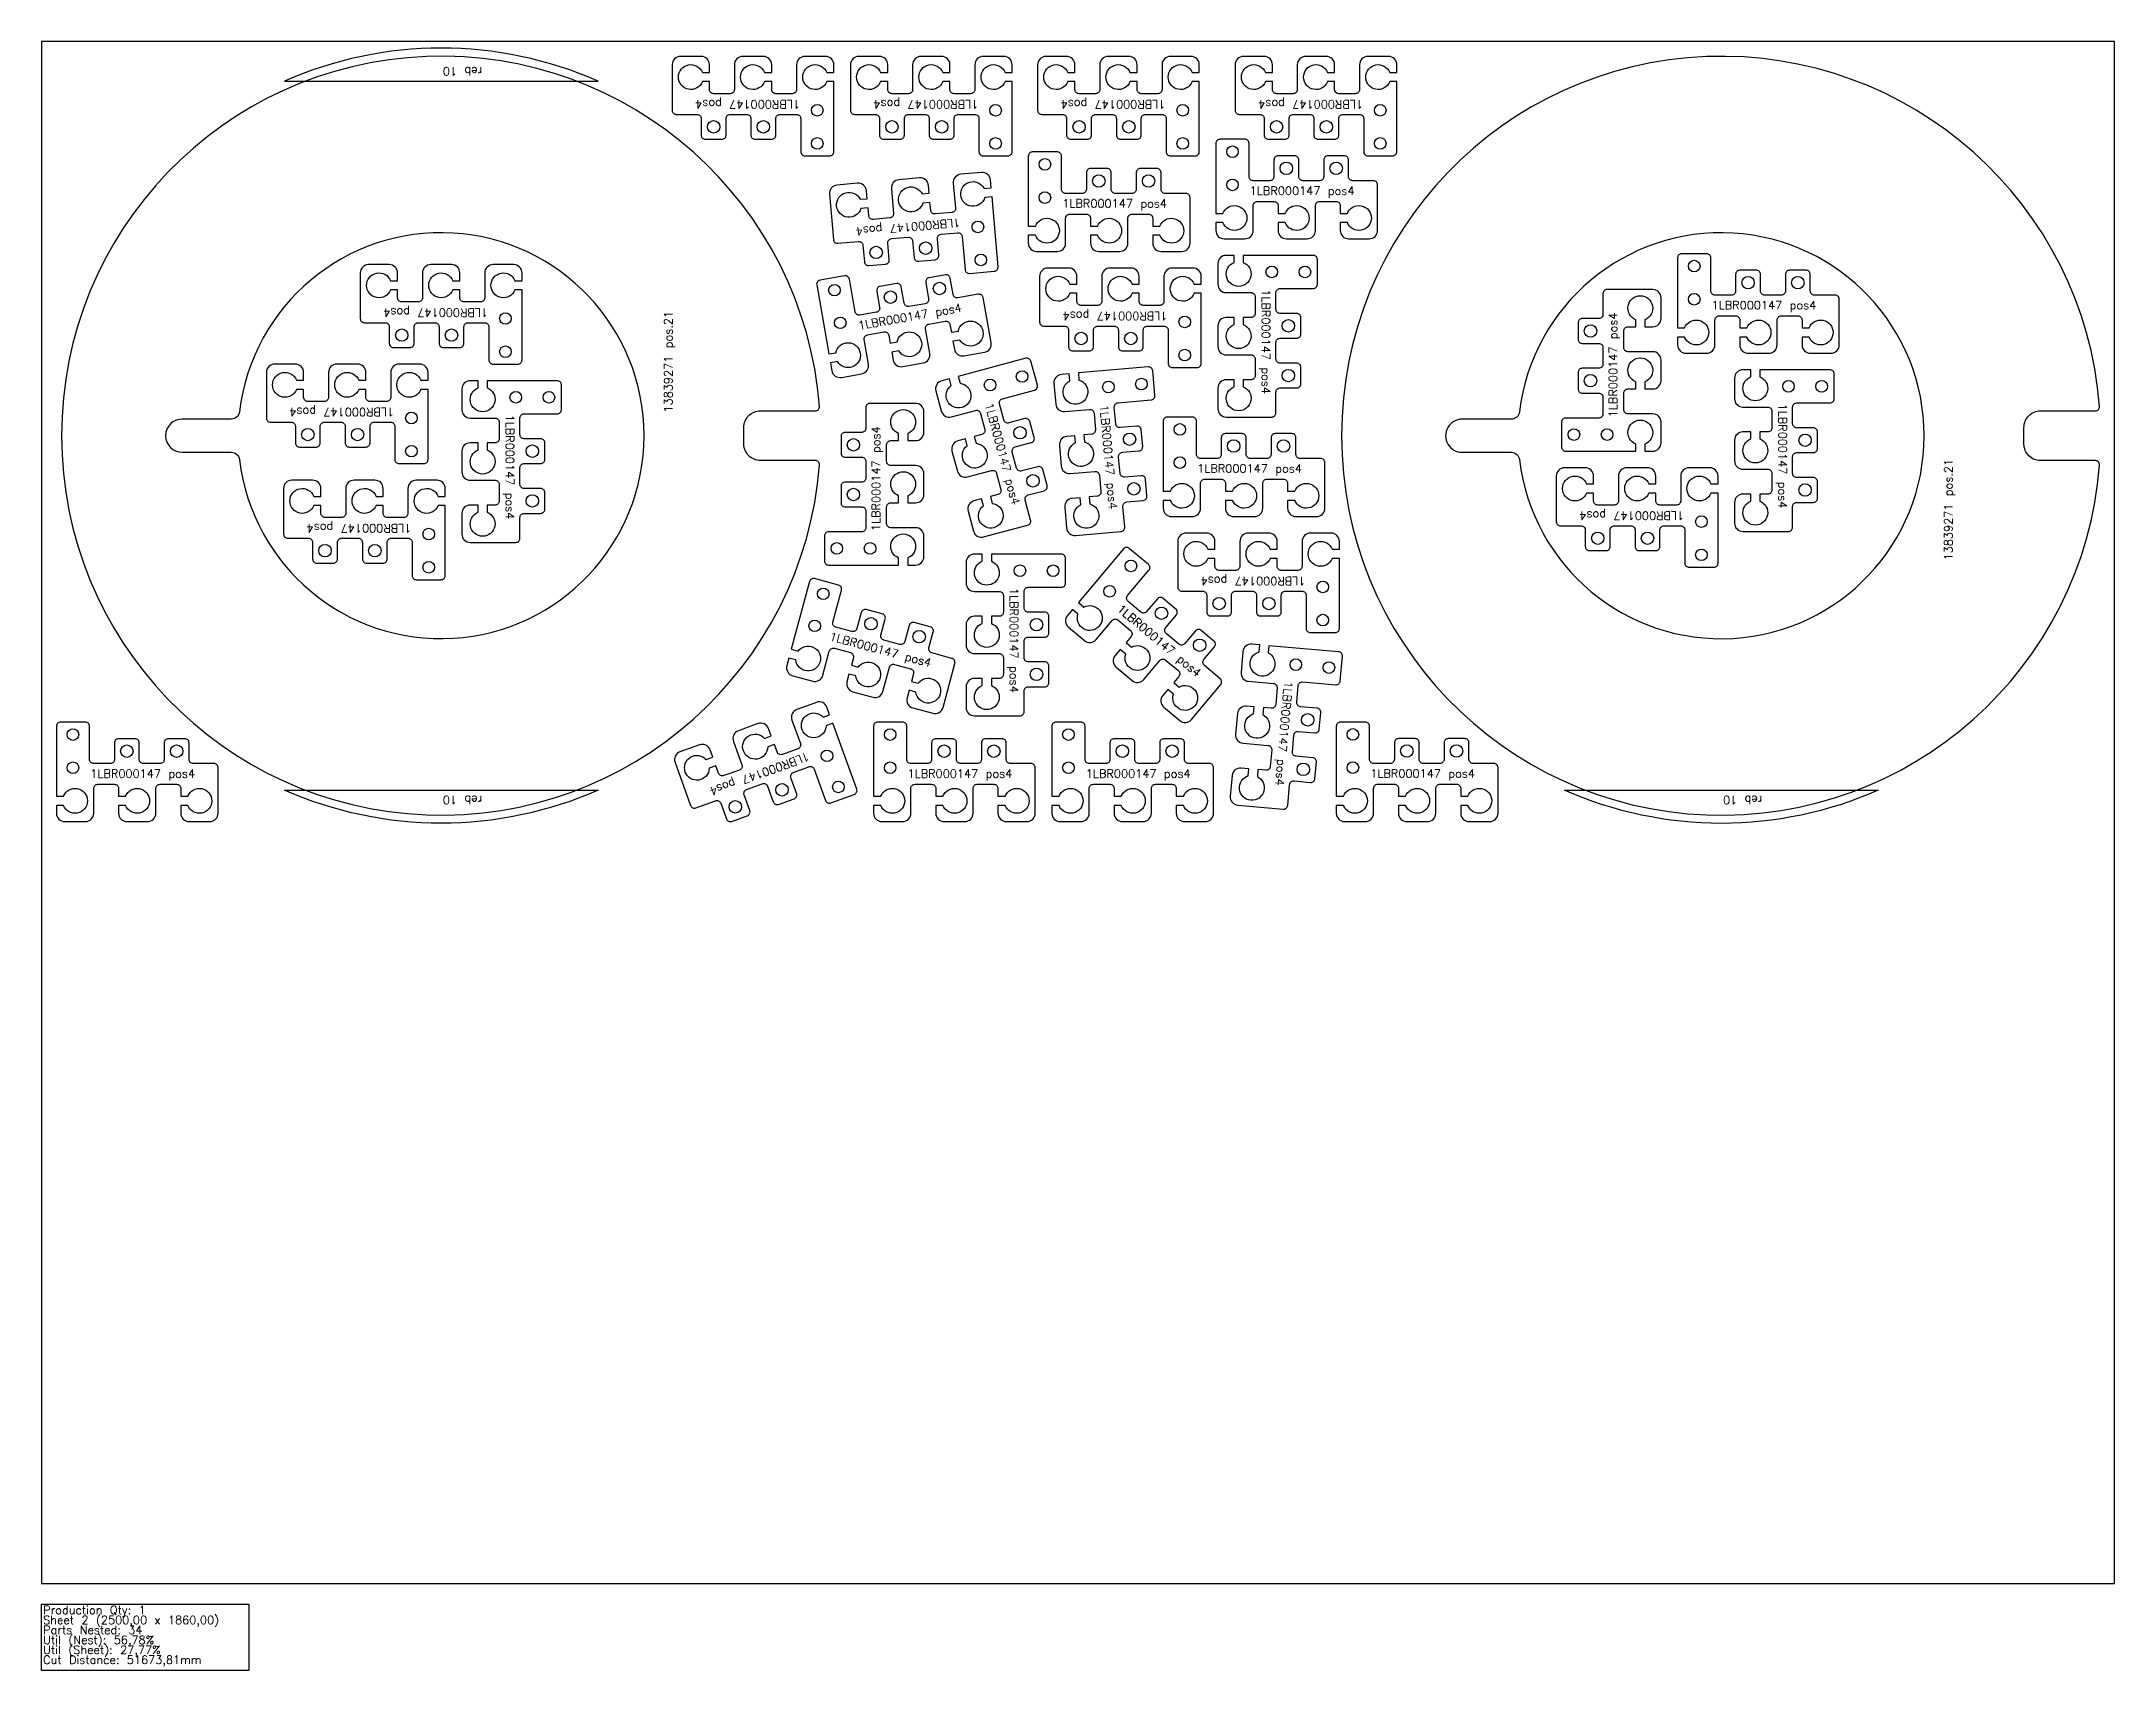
# Model space of a CAD drawing. Header units: millimetres. Extents: x 2625 to 5125, y -105 to 1860.
import ezdxf

# ---------------------------------------------------------------- set-up
doc = ezdxf.new("R2010")
doc.units = ezdxf.units.MM
for name, color, linetype in [('13839271', 7, 'Continuous'), ('1LBR000147', 7, 'Continuous'), ('Rebaixo', 6, 'Continuous'), ('sheet', 24, 'Continuous'), ('Stats', 7, 'Continuous'), ('Texto', 7, 'Continuous')]:
    doc.layers.add(name, color=color, linetype=linetype)
doc.styles.get("Standard").update_dxf_attribs({"font": 'txt.shx'})

msp = doc.modelspace()

# ---------------------------------------------------------------- texts
at = {"layer": 'Rebaixo', "color": 2, "char_height": 10, "rotation": 180}
for insert, attachment_point in [((3156.6, 1818.9), 1), ((3156.6, 950.1), 7), ((4700.3, 950), 7)]:
    msp.add_mtext_dynamic_manual_height_columns('reb 10', width=72.591, gutter_width=12.5, heights=[0], dxfattribs=dict(at, insert=insert, attachment_point=attachment_point))
at = {"layer": 'Stats', "color": 60}
for s, p in [('Sheet 2 (2500,00 x 1860,00)', (2627, -49)), ('Production Qty: 1', (2627, -37)), ('Parts Nested: 34', (2627, -61)), ('Util (Nest): 56,78%', (2627, -73)), ('Util (Sheet): 27,77%', (2627, -85)), ('Cut Distance: 51673,81mm', (2627, -97))]:
    msp.add_text(s, height=10, dxfattribs=at).set_placement(p)
at = {"layer": 'Texto', "color": 30, "char_height": 10, "width": 148.793, "attachment_point": 1}
for insert, rotation in [((3539.7, 1779.1), 180), ((3754.7, 1779.1), 180), ((3980.4, 1779.1), 180), ((4218.7, 1779.1), 180), ((3733.4, 1636.6), 185), ((4106.6, 1561.1), 270), ((3163.6, 1527.9), 180), ((3609.2, 1522.1), 10), ((3982.9, 1523.8), 180), ((4515.2, 1406.7), 90), ((3050.3, 1407.9), 180), ((3194.9, 1409.9), 270), ((3772.4, 1424.9), 285), ((3911.3, 1422.2), 275), ((4729.7, 1423.2), 270), ((3626.3, 1269.4), 90), ((3071.1, 1267.9), 180), ((4606, 1282.9), 180), ((4149.3, 1204.1), 180), ((3802.9, 1200.8), 270), ((3927.7, 1181.7), 320), ((3577.1, 1147.7), 345), ((4133.8, 1087.7), 265), ((3552, 993.2), 200)]:
    msp.add_mtext('1LBR000147 pos4', dxfattribs=dict(at, insert=insert, rotation=rotation))
for insert in [(4082.1, 1684.9), (3856, 1669.6), (4639, 1546.9), (4018.7, 1349.9), (2683.9, 981.9), (3669.4, 981.9), (3884.4, 981.9), (4227.4, 982)]:
    msp.add_mtext('1LBR000147 pos4', dxfattribs=dict(at, insert=insert))
at = {"layer": 'Texto', "color": 2, "char_height": 10, "width": 335.575, "rotation": 90}
for insert, attachment_point in [((3375.9, 1534.9), 3), ((4919.6, 1234), 1)]:
    msp.add_mtext('\\A1;13839271 pos.21', dxfattribs=dict(at, insert=insert, attachment_point=attachment_point))

# ---------------------------------------------------------------- linework, layer by layer
at = {"layer": '13839271', "color": 2}
for points in [[(3563.2, 1419.9, 25.818411), (3563.2, 1349.1, 0.437077), (3558.2, 1354.5), (3492.1, 1354.5, -0.414214), (3472.1, 1374.5), (3472.1, 1394.5, -0.414214), (3492.1, 1414.5), (3558.2, 1414.5, 0.437077)], [(5106.9, 1349, 0.437077), (5102, 1354.4), (5035.8, 1354.4, -0.414214), (5015.8, 1374.4), (5015.8, 1394.4, -0.414214), (5035.8, 1414.4), (5102, 1414.4, 0.437077), (5106.9, 1419.8, 25.818411)], [(2863.8, 1355.7, 16.940972), (2863.8, 1413.3, -0.380082), (2853.9, 1404.5), (2794.6, 1404.5, 0.999999), (2794.6, 1364.5), (2853.9, 1364.5, -0.380082)], [(4407.5, 1413.2, -0.380082), (4397.6, 1404.4), (4338.3, 1404.4, 1.000002), (4338.3, 1364.4), (4397.6, 1364.4, -0.380082), (4407.5, 1355.6, 16.940972)]]:
    msp.add_lwpolyline(points, format="xyb", close=True, dxfattribs=at)
at = {"layer": '1LBR000147', "color": 30}
for points in [[(3430.6, 1811.5), (3422, 1811.5, -5.264597), (3422, 1822.5), (3430.6, 1822.5), (3430.6, 1832, 0.414214), (3420.6, 1842), (3395.6, 1842, 0.414214), (3385.6, 1832), (3385.6, 1777, 0.414214), (3390.6, 1772), (3415.6, 1772, -0.414214), (3420.6, 1767), (3420.6, 1747, 0.414214), (3425.6, 1742), (3445.6, 1742, 0.414214), (3450.6, 1747), (3450.6, 1767, -0.414214), (3455.6, 1772), (3475.6, 1772, -0.414214), (3480.6, 1767), (3480.6, 1747, 0.414214), (3485.6, 1742), (3505.6, 1742, 0.414214), (3510.6, 1747), (3510.6, 1767, -0.414214), (3515.6, 1772), (3535.6, 1772, -0.414214), (3540.6, 1767), (3540.6, 1727, 0.414214), (3545.6, 1722), (3575.6, 1722, 0.414214), (3580.6, 1727), (3580.6, 1811.5), (3572, 1811.5, -5.264597), (3572, 1822.5), (3580.6, 1822.5), (3580.6, 1832, 0.414214), (3570.6, 1842), (3545.6, 1842, 0.414214), (3535.6, 1832), (3535.6, 1802, -0.414214), (3530.6, 1797), (3510.6, 1797, -0.414214), (3505.6, 1802), (3505.6, 1811.5), (3497, 1811.5, -5.264597), (3497, 1822.5), (3505.6, 1822.5), (3505.6, 1832, 0.414214), (3495.6, 1842), (3470.6, 1842, 0.414214), (3460.6, 1832), (3460.6, 1802, -0.414214), (3455.6, 1797), (3435.6, 1797, -0.414214), (3430.6, 1802)], [(3645.6, 1811.5), (3637, 1811.5, -5.264597), (3637, 1822.5), (3645.6, 1822.5), (3645.6, 1832, 0.414214), (3635.6, 1842), (3610.6, 1842, 0.414214), (3600.6, 1832), (3600.6, 1777, 0.414214), (3605.6, 1772), (3630.6, 1772, -0.414214), (3635.6, 1767), (3635.6, 1747, 0.414214), (3640.6, 1742), (3660.6, 1742, 0.414214), (3665.6, 1747), (3665.6, 1767, -0.414214), (3670.6, 1772), (3690.6, 1772, -0.414214), (3695.6, 1767), (3695.6, 1747, 0.414214), (3700.6, 1742), (3720.6, 1742, 0.414214), (3725.6, 1747), (3725.6, 1767, -0.414214), (3730.6, 1772), (3750.6, 1772, -0.414214), (3755.6, 1767), (3755.6, 1727, 0.414214), (3760.6, 1722), (3790.6, 1722, 0.414214), (3795.6, 1727), (3795.6, 1811.5), (3787, 1811.5, -5.264597), (3787, 1822.5), (3795.6, 1822.5), (3795.6, 1832, 0.414214), (3785.6, 1842), (3760.6, 1842, 0.414214), (3750.6, 1832), (3750.6, 1802, -0.414214), (3745.6, 1797), (3725.6, 1797, -0.414214), (3720.6, 1802), (3720.6, 1811.5), (3712, 1811.5, -5.264597), (3712, 1822.5), (3720.6, 1822.5), (3720.6, 1832, 0.414214), (3710.6, 1842), (3685.6, 1842, 0.414214), (3675.6, 1832), (3675.6, 1802, -0.414214), (3670.6, 1797), (3650.6, 1797, -0.414214), (3645.6, 1802)], [(3871.3, 1811.5), (3862.7, 1811.5, -5.264597), (3862.7, 1822.5), (3871.3, 1822.5), (3871.3, 1832, 0.414214), (3861.3, 1842), (3836.3, 1842, 0.414214), (3826.3, 1832), (3826.3, 1777, 0.414214), (3831.3, 1772), (3856.3, 1772, -0.414214), (3861.3, 1767), (3861.3, 1747, 0.414214), (3866.3, 1742), (3886.3, 1742, 0.414214), (3891.3, 1747), (3891.3, 1767, -0.414214), (3896.3, 1772), (3916.3, 1772, -0.414214), (3921.3, 1767), (3921.3, 1747, 0.414214), (3926.3, 1742), (3946.3, 1742, 0.414214), (3951.3, 1747), (3951.3, 1767, -0.414214), (3956.3, 1772), (3976.3, 1772, -0.414214), (3981.3, 1767), (3981.3, 1727, 0.414214), (3986.3, 1722), (4016.3, 1722, 0.414214), (4021.3, 1727), (4021.3, 1811.5), (4012.7, 1811.5, -5.264597), (4012.7, 1822.5), (4021.3, 1822.5), (4021.3, 1832, 0.414214), (4011.3, 1842), (3986.3, 1842, 0.414214), (3976.3, 1832), (3976.3, 1802, -0.414214), (3971.3, 1797), (3951.3, 1797, -0.414214), (3946.3, 1802), (3946.3, 1811.5), (3937.7, 1811.5, -5.264597), (3937.7, 1822.5), (3946.3, 1822.5), (3946.3, 1832, 0.414214), (3936.3, 1842), (3911.3, 1842, 0.414214), (3901.3, 1832), (3901.3, 1802, -0.414214), (3896.3, 1797), (3876.3, 1797, -0.414214), (3871.3, 1802)], [(4109.5, 1811.5), (4101, 1811.5, -5.264597), (4101, 1822.5), (4109.5, 1822.5), (4109.5, 1832, 0.414214), (4099.5, 1842), (4074.5, 1842, 0.414214), (4064.5, 1832), (4064.5, 1777, 0.414214), (4069.5, 1772), (4094.5, 1772, -0.414214), (4099.5, 1767), (4099.5, 1747, 0.414214), (4104.5, 1742), (4124.5, 1742, 0.414214), (4129.5, 1747), (4129.5, 1767, -0.414214), (4134.5, 1772), (4154.5, 1772, -0.414214), (4159.5, 1767), (4159.5, 1747, 0.414214), (4164.5, 1742), (4184.5, 1742, 0.414214), (4189.5, 1747), (4189.5, 1767, -0.414214), (4194.5, 1772), (4214.5, 1772, -0.414214), (4219.5, 1767), (4219.5, 1727, 0.414214), (4224.5, 1722), (4254.5, 1722, 0.414214), (4259.5, 1727), (4259.5, 1811.5), (4251, 1811.5, -5.264597), (4251, 1822.5), (4259.5, 1822.5), (4259.5, 1832, 0.414214), (4249.5, 1842), (4224.5, 1842, 0.414214), (4214.5, 1832), (4214.5, 1802, -0.414214), (4209.5, 1797), (4189.5, 1797, -0.414214), (4184.5, 1802), (4184.5, 1811.5), (4176, 1811.5, -5.264597), (4176, 1822.5), (4184.5, 1822.5), (4184.5, 1832, 0.414214), (4174.5, 1842), (4149.5, 1842, 0.414214), (4139.5, 1832), (4139.5, 1802, -0.414214), (4134.5, 1797), (4114.5, 1797, -0.414214), (4109.5, 1802)], [(3965.1, 1637.2), (3973.6, 1637.2, -5.264597), (3973.6, 1626.2), (3965.1, 1626.2), (3965.1, 1616.7, 0.414214), (3975.1, 1606.7), (4000.1, 1606.7, 0.414214), (4010.1, 1616.7), (4010.1, 1671.7, 0.414214), (4005.1, 1676.7), (3980.1, 1676.7, -0.414214), (3975.1, 1681.7), (3975.1, 1701.7, 0.414214), (3970.1, 1706.7), (3950.1, 1706.7, 0.414214), (3945.1, 1701.7), (3945.1, 1681.7, -0.414214), (3940.1, 1676.7), (3920.1, 1676.7, -0.414214), (3915.1, 1681.7), (3915.1, 1701.7, 0.414214), (3910.1, 1706.7), (3890.1, 1706.7, 0.414214), (3885.1, 1701.7), (3885.1, 1681.7, -0.414214), (3880.1, 1676.7), (3860.1, 1676.7, -0.414214), (3855.1, 1681.7), (3855.1, 1721.7, 0.414214), (3850.1, 1726.7), (3820.1, 1726.7, 0.414214), (3815.1, 1721.7), (3815.1, 1637.2), (3823.6, 1637.2, -5.264597), (3823.6, 1626.2), (3815.1, 1626.2), (3815.1, 1616.7, 0.414214), (3825.1, 1606.7), (3850.1, 1606.7, 0.414214), (3860.1, 1616.7), (3860.1, 1646.7, -0.414214), (3865.1, 1651.7), (3885.1, 1651.7, -0.414214), (3890.1, 1646.7), (3890.1, 1637.2), (3898.6, 1637.2, -5.264597), (3898.6, 1626.2), (3890.1, 1626.2), (3890.1, 1616.7, 0.414214), (3900.1, 1606.7), (3925.1, 1606.7, 0.414214), (3935.1, 1616.7), (3935.1, 1646.7, -0.414214), (3940.1, 1651.7), (3960.1, 1651.7, -0.414214), (3965.1, 1646.7)], [(4191.3, 1652.5), (4199.8, 1652.5, -5.264597), (4199.8, 1641.5), (4191.3, 1641.5), (4191.3, 1632, 0.414214), (4201.3, 1622), (4226.3, 1622, 0.414214), (4236.3, 1632), (4236.3, 1687, 0.414214), (4231.3, 1692), (4206.3, 1692, -0.414214), (4201.3, 1697), (4201.3, 1717, 0.414214), (4196.3, 1722), (4176.3, 1722, 0.414214), (4171.3, 1717), (4171.3, 1697, -0.414214), (4166.3, 1692), (4146.3, 1692, -0.414214), (4141.3, 1697), (4141.3, 1717, 0.414214), (4136.3, 1722), (4116.3, 1722, 0.414214), (4111.3, 1717), (4111.3, 1697, -0.414214), (4106.3, 1692), (4086.3, 1692, -0.414214), (4081.3, 1697), (4081.3, 1737, 0.414214), (4076.3, 1742), (4046.3, 1742, 0.414214), (4041.3, 1737), (4041.3, 1652.5), (4049.8, 1652.5, -5.264597), (4049.8, 1641.5), (4041.3, 1641.5), (4041.3, 1632, 0.414214), (4051.3, 1622), (4076.3, 1622, 0.414214), (4086.3, 1632), (4086.3, 1662, -0.414214), (4091.3, 1667), (4111.3, 1667, -0.414214), (4116.3, 1662), (4116.3, 1652.5), (4124.8, 1652.5, -5.264597), (4124.8, 1641.5), (4116.3, 1641.5), (4116.3, 1632, 0.414214), (4126.3, 1622), (4151.3, 1622, 0.414214), (4161.3, 1632), (4161.3, 1662, -0.414214), (4166.3, 1667), (4186.3, 1667, -0.414214), (4191.3, 1662)], [(3621.8, 1659.4), (3613.3, 1658.6, -5.264597), (3612.4, 1669.6), (3620.9, 1670.3), (3620, 1679.8, 0.414214), (3609.2, 1688.9), (3584.3, 1686.7, 0.414214), (3575.2, 1675.9), (3580, 1621.1, 0.414214), (3585.4, 1616.5), (3610.3, 1618.7, -0.414214), (3615.7, 1614.2), (3617.5, 1594.2, 0.414214), (3622.9, 1589.7), (3642.8, 1591.4, 0.414214), (3647.4, 1596.8), (3645.6, 1616.8, -0.414214), (3650.2, 1622.2), (3670.1, 1623.9, -0.414214), (3675.5, 1619.4), (3677.3, 1599.5, 0.414214), (3682.7, 1594.9), (3702.6, 1596.7, 0.414214), (3707.1, 1602.1), (3705.4, 1622, -0.414214), (3709.9, 1627.4), (3729.9, 1629.2, -0.414214), (3735.3, 1624.6), (3738.8, 1584.8, 0.414214), (3744.2, 1580.2), (3774.1, 1582.8, 0.414214), (3778.6, 1588.3), (3771.3, 1672.4), (3762.7, 1671.7, -5.264597), (3761.8, 1682.6), (3770.3, 1683.4), (3769.5, 1692.9, 0.414214), (3758.6, 1701.9), (3733.7, 1699.8, 0.414214), (3724.6, 1688.9), (3727.3, 1659, -0.414214), (3722.7, 1653.6), (3702.8, 1651.9, -0.414214), (3697.4, 1656.4), (3696.5, 1665.9), (3688, 1665.1, -5.264597), (3687.1, 1676.1), (3695.6, 1676.9), (3694.8, 1686.3, 0.414214), (3683.9, 1695.4), (3659, 1693.2, 0.414214), (3649.9, 1682.4), (3652.5, 1652.5, -0.414214), (3648, 1647.1), (3628.1, 1645.3, -0.414214), (3622.7, 1649.9)], [(4074.2, 1452), (4074.2, 1443.5, -5.264597), (4063.2, 1443.5), (4063.2, 1452), (4053.7, 1452, 0.414214), (4043.7, 1442), (4043.7, 1417, 0.414214), (4053.7, 1407), (4108.7, 1407, 0.414214), (4113.7, 1412), (4113.7, 1437, -0.414214), (4118.7, 1442), (4138.7, 1442, 0.414214), (4143.7, 1447), (4143.7, 1467, 0.414214), (4138.7, 1472), (4118.7, 1472, -0.414214), (4113.7, 1477), (4113.7, 1497, -0.414214), (4118.7, 1502), (4138.7, 1502, 0.414214), (4143.7, 1507), (4143.7, 1527, 0.414214), (4138.7, 1532), (4118.7, 1532, -0.414214), (4113.7, 1537), (4113.7, 1557, -0.414214), (4118.7, 1562), (4158.7, 1562, 0.414214), (4163.7, 1567), (4163.7, 1597, 0.414214), (4158.7, 1602), (4074.2, 1602), (4074.2, 1593.5, -5.264597), (4063.2, 1593.5), (4063.2, 1602), (4053.7, 1602, 0.414214), (4043.7, 1592), (4043.7, 1567, 0.414214), (4053.7, 1557), (4083.7, 1557, -0.414214), (4088.7, 1552), (4088.7, 1532, -0.414214), (4083.7, 1527), (4074.2, 1527), (4074.2, 1518.5, -5.264597), (4063.2, 1518.5), (4063.2, 1527), (4053.7, 1527, 0.414214), (4043.7, 1517), (4043.7, 1492, 0.414214), (4053.7, 1482), (4083.7, 1482, -0.414214), (4088.7, 1477), (4088.7, 1457, -0.414214), (4083.7, 1452)], [(4748.1, 1514.5), (4756.6, 1514.5, -5.264597), (4756.6, 1503.5), (4748.1, 1503.5), (4748.1, 1494, 0.414214), (4758.1, 1484), (4783.1, 1484, 0.414214), (4793.1, 1494), (4793.1, 1549, 0.414214), (4788.1, 1554), (4763.1, 1554, -0.414214), (4758.1, 1559), (4758.1, 1579, 0.414214), (4753.1, 1584), (4733.1, 1584, 0.414214), (4728.1, 1579), (4728.1, 1559, -0.414214), (4723.1, 1554), (4703.1, 1554, -0.414214), (4698.1, 1559), (4698.1, 1579, 0.414214), (4693.1, 1584), (4673.1, 1584, 0.414214), (4668.1, 1579), (4668.1, 1559, -0.414214), (4663.1, 1554), (4643.1, 1554, -0.414214), (4638.1, 1559), (4638.1, 1599, 0.414214), (4633.1, 1604), (4603.1, 1604, 0.414214), (4598.1, 1599), (4598.1, 1514.5), (4606.6, 1514.5, -5.264597), (4606.6, 1503.5), (4598.1, 1503.5), (4598.1, 1494, 0.414214), (4608.1, 1484), (4633.1, 1484, 0.414214), (4643.1, 1494), (4643.1, 1524, -0.414214), (4648.1, 1529), (4668.1, 1529, -0.414214), (4673.1, 1524), (4673.1, 1514.5), (4681.6, 1514.5, -5.264597), (4681.6, 1503.5), (4673.1, 1503.5), (4673.1, 1494, 0.414214), (4683.1, 1484), (4708.1, 1484, 0.414214), (4718.1, 1494), (4718.1, 1524, -0.414214), (4723.1, 1529), (4743.1, 1529, -0.414214), (4748.1, 1524)], [(3054.5, 1560.3), (3046, 1560.3, -5.264597), (3046, 1571.3), (3054.5, 1571.3), (3054.5, 1580.8, 0.414214), (3044.5, 1590.8), (3019.5, 1590.8, 0.414214), (3009.5, 1580.8), (3009.5, 1525.8, 0.414214), (3014.5, 1520.8), (3039.5, 1520.8, -0.414214), (3044.5, 1515.8), (3044.5, 1495.8, 0.414214), (3049.5, 1490.8), (3069.5, 1490.8, 0.414214), (3074.5, 1495.8), (3074.5, 1515.8, -0.414214), (3079.5, 1520.8), (3099.5, 1520.8, -0.414214), (3104.5, 1515.8), (3104.5, 1495.8, 0.414214), (3109.5, 1490.8), (3129.5, 1490.8, 0.414214), (3134.5, 1495.8), (3134.5, 1515.8, -0.414214), (3139.5, 1520.8), (3159.5, 1520.8, -0.414214), (3164.5, 1515.8), (3164.5, 1475.8, 0.414214), (3169.5, 1470.8), (3199.5, 1470.8, 0.414214), (3204.5, 1475.8), (3204.5, 1560.3), (3196, 1560.3, -5.264597), (3196, 1571.3), (3204.5, 1571.3), (3204.5, 1580.8, 0.414214), (3194.5, 1590.8), (3169.5, 1590.8, 0.414214), (3159.5, 1580.8), (3159.5, 1550.8, -0.414214), (3154.5, 1545.8), (3134.5, 1545.8, -0.414214), (3129.5, 1550.8), (3129.5, 1560.3), (3121, 1560.3, -5.264597), (3121, 1571.3), (3129.5, 1571.3), (3129.5, 1580.8, 0.414214), (3119.5, 1590.8), (3094.5, 1590.8, 0.414214), (3084.5, 1580.8), (3084.5, 1550.8, -0.414214), (3079.5, 1545.8), (3059.5, 1545.8, -0.414214), (3054.5, 1550.8)], [(3722.3, 1509.2), (3730.7, 1510.7, -5.264597), (3732.6, 1499.8), (3724.2, 1498.3), (3725.9, 1489, 0.414214), (3737.4, 1480.9), (3762.1, 1485.2, 0.414214), (3770.2, 1496.8), (3760.6, 1551, 0.414214), (3754.8, 1555), (3730.2, 1550.7, -0.414214), (3724.4, 1554.7), (3720.9, 1574.4, 0.414214), (3715.1, 1578.5), (3695.5, 1575, 0.414214), (3691.4, 1569.2), (3694.9, 1549.5, -0.414214), (3690.8, 1543.7), (3671.1, 1540.3, -0.414214), (3665.3, 1544.3), (3661.9, 1564, 0.414214), (3656.1, 1568.1), (3636.4, 1564.6, 0.414214), (3632.3, 1558.8), (3635.8, 1539.1, -0.414214), (3631.7, 1533.3), (3612, 1529.8, -0.414214), (3606.2, 1533.9), (3599.3, 1573.3, 0.414214), (3593.5, 1577.3), (3564, 1572.1, 0.414214), (3559.9, 1566.3), (3574.6, 1483.1), (3583, 1484.6, -5.264597), (3584.9, 1473.8), (3576.5, 1472.3), (3578.1, 1462.9, 0.414214), (3589.7, 1454.8), (3614.3, 1459.2, 0.414214), (3622.4, 1470.8), (3617.2, 1500.3, -0.414214), (3621.3, 1506.1), (3641, 1509.6, -0.414214), (3646.8, 1505.5), (3648.4, 1496.1), (3656.8, 1497.6, -5.264597), (3658.8, 1486.8), (3650.3, 1485.3), (3652, 1476, 0.414214), (3663.6, 1467.8), (3688.2, 1472.2, 0.414214), (3696.3, 1483.8), (3691.1, 1513.3, -0.414214), (3695.2, 1519.1), (3714.9, 1522.6, -0.414214), (3720.6, 1518.5)], [(3873.7, 1556.2), (3865.2, 1556.2, -5.264597), (3865.2, 1567.2), (3873.7, 1567.2), (3873.7, 1576.7, 0.414214), (3863.7, 1586.7), (3838.7, 1586.7, 0.414214), (3828.7, 1576.7), (3828.7, 1521.7, 0.414214), (3833.7, 1516.7), (3858.7, 1516.7, -0.414214), (3863.7, 1511.7), (3863.7, 1491.7, 0.414214), (3868.7, 1486.7), (3888.7, 1486.7, 0.414214), (3893.7, 1491.7), (3893.7, 1511.7, -0.414214), (3898.7, 1516.7), (3918.7, 1516.7, -0.414214), (3923.7, 1511.7), (3923.7, 1491.7, 0.414214), (3928.7, 1486.7), (3948.7, 1486.7, 0.414214), (3953.7, 1491.7), (3953.7, 1511.7, -0.414214), (3958.7, 1516.7), (3978.7, 1516.7, -0.414214), (3983.7, 1511.7), (3983.7, 1471.7, 0.414214), (3988.7, 1466.7), (4018.7, 1466.7, 0.414214), (4023.7, 1471.7), (4023.7, 1556.2), (4015.2, 1556.2, -5.264597), (4015.2, 1567.2), (4023.7, 1567.2), (4023.7, 1576.7, 0.414214), (4013.7, 1586.7), (3988.7, 1586.7, 0.414214), (3978.7, 1576.7), (3978.7, 1546.7, -0.414214), (3973.7, 1541.7), (3953.7, 1541.7, -0.414214), (3948.7, 1546.7), (3948.7, 1556.2), (3940.2, 1556.2, -5.264597), (3940.2, 1567.2), (3948.7, 1567.2), (3948.7, 1576.7, 0.414214), (3938.7, 1586.7), (3913.7, 1586.7, 0.414214), (3903.7, 1576.7), (3903.7, 1546.7, -0.414214), (3898.7, 1541.7), (3878.7, 1541.7, -0.414214), (3873.7, 1546.7)], [(4547.6, 1515.8), (4547.6, 1524.4, -5.264597), (4558.6, 1524.4), (4558.6, 1515.8), (4568.1, 1515.8, 0.414214), (4578.1, 1525.8), (4578.1, 1550.8, 0.414214), (4568.1, 1560.8), (4513.1, 1560.8, 0.414214), (4508.1, 1555.8), (4508.1, 1530.8, -0.414214), (4503.1, 1525.8), (4483.1, 1525.8, 0.414214), (4478.1, 1520.8), (4478.1, 1500.8, 0.414214), (4483.1, 1495.8), (4503.1, 1495.8, -0.414214), (4508.1, 1490.8), (4508.1, 1470.8, -0.414214), (4503.1, 1465.8), (4483.1, 1465.8, 0.414214), (4478.1, 1460.8), (4478.1, 1440.8, 0.414214), (4483.1, 1435.8), (4503.1, 1435.8, -0.414214), (4508.1, 1430.8), (4508.1, 1410.8, -0.414214), (4503.1, 1405.8), (4463.1, 1405.8, 0.414214), (4458.1, 1400.8), (4458.1, 1370.8, 0.414214), (4463.1, 1365.8), (4547.6, 1365.8), (4547.6, 1374.4, -5.264597), (4558.6, 1374.4), (4558.6, 1365.8), (4568.1, 1365.8, 0.414214), (4578.1, 1375.8), (4578.1, 1400.8, 0.414214), (4568.1, 1410.8), (4538.1, 1410.8, -0.414214), (4533.1, 1415.8), (4533.1, 1435.8, -0.414214), (4538.1, 1440.8), (4547.6, 1440.8), (4547.6, 1449.4, -5.264597), (4558.6, 1449.4), (4558.6, 1440.8), (4568.1, 1440.8, 0.414214), (4578.1, 1450.8), (4578.1, 1475.8, 0.414214), (4568.1, 1485.8), (4538.1, 1485.8, -0.414214), (4533.1, 1490.8), (4533.1, 1510.8, -0.414214), (4538.1, 1515.8)], [(3769.3, 1311.1), (3771.5, 1302.8, -5.264597), (3760.9, 1300), (3758.7, 1308.2), (3749.5, 1305.8, 0.414214), (3742.4, 1293.5), (3748.9, 1269.4, 0.414214), (3761.2, 1262.3), (3814.3, 1276.6, 0.414214), (3817.8, 1282.7), (3811.4, 1306.8, -0.414214), (3814.9, 1313), (3834.2, 1318.1, 0.414214), (3837.7, 1324.3), (3832.6, 1343.6, 0.414214), (3826.4, 1347.1), (3807.1, 1341.9, -0.414214), (3801, 1345.5), (3795.8, 1364.8, -0.414214), (3799.4, 1370.9), (3818.7, 1376.1, 0.414214), (3822.2, 1382.2), (3817, 1401.5, 0.414214), (3810.9, 1405.1), (3791.6, 1399.9, -0.414214), (3785.5, 1403.4), (3780.3, 1422.7, -0.414214), (3783.8, 1428.9), (3822.5, 1439.2, 0.414214), (3826, 1445.3), (3818.2, 1474.3, 0.414214), (3812.1, 1477.9), (3730.5, 1456), (3732.7, 1447.7, -5.264597), (3722.1, 1444.9), (3719.9, 1453.1), (3710.7, 1450.7, 0.414214), (3703.6, 1438.4), (3710.1, 1414.3, 0.414214), (3722.3, 1407.2), (3751.3, 1415, -0.414214), (3757.4, 1411.4), (3762.6, 1392.1, -0.414214), (3759.1, 1386), (3749.9, 1383.5), (3752.1, 1375.3, -5.264597), (3741.5, 1372.4), (3739.3, 1380.7), (3730.1, 1378.2, 0.414214), (3723, 1366), (3729.5, 1341.8, 0.414214), (3741.8, 1334.8), (3770.7, 1342.5, -0.414214), (3776.9, 1339), (3782, 1319.7, -0.414214), (3778.5, 1313.6)], [(2941.2, 1440.3), (2932.6, 1440.3, -5.264597), (2932.6, 1451.3), (2941.2, 1451.3), (2941.2, 1460.8, 0.414214), (2931.2, 1470.8), (2906.2, 1470.8, 0.414214), (2896.2, 1460.8), (2896.2, 1405.8, 0.414214), (2901.2, 1400.8), (2926.2, 1400.8, -0.414214), (2931.2, 1395.8), (2931.2, 1375.8, 0.414214), (2936.2, 1370.8), (2956.2, 1370.8, 0.414214), (2961.2, 1375.8), (2961.2, 1395.8, -0.414214), (2966.2, 1400.8), (2986.2, 1400.8, -0.414214), (2991.2, 1395.8), (2991.2, 1375.8, 0.414214), (2996.2, 1370.8), (3016.2, 1370.8, 0.414214), (3021.2, 1375.8), (3021.2, 1395.8, -0.414214), (3026.2, 1400.8), (3046.2, 1400.8, -0.414214), (3051.2, 1395.8), (3051.2, 1355.8, 0.414214), (3056.2, 1350.8), (3086.2, 1350.8, 0.414214), (3091.2, 1355.8), (3091.2, 1440.3), (3082.6, 1440.3, -5.264597), (3082.6, 1451.3), (3091.2, 1451.3), (3091.2, 1460.8, 0.414214), (3081.2, 1470.8), (3056.2, 1470.8, 0.414214), (3046.2, 1460.8), (3046.2, 1430.8, -0.414214), (3041.2, 1425.8), (3021.2, 1425.8, -0.414214), (3016.2, 1430.8), (3016.2, 1440.3), (3007.6, 1440.3, -5.264597), (3007.6, 1451.3), (3016.2, 1451.3), (3016.2, 1460.8, 0.414214), (3006.2, 1470.8), (2981.2, 1470.8, 0.414214), (2971.2, 1460.8), (2971.2, 1430.8, -0.414214), (2966.2, 1425.8), (2946.2, 1425.8, -0.414214), (2941.2, 1430.8)], [(3162.5, 1300.8), (3162.5, 1292.2, -5.264597), (3151.5, 1292.2), (3151.5, 1300.8), (3142, 1300.8, 0.414214), (3132, 1290.8), (3132, 1265.8, 0.414214), (3142, 1255.8), (3197, 1255.8, 0.414214), (3202, 1260.8), (3202, 1285.8, -0.414214), (3207, 1290.8), (3227, 1290.8, 0.414214), (3232, 1295.8), (3232, 1315.8, 0.414214), (3227, 1320.8), (3207, 1320.8, -0.414214), (3202, 1325.8), (3202, 1345.8, -0.414214), (3207, 1350.8), (3227, 1350.8, 0.414214), (3232, 1355.8), (3232, 1375.8, 0.414214), (3227, 1380.8), (3207, 1380.8, -0.414214), (3202, 1385.8), (3202, 1405.8, -0.414214), (3207, 1410.8), (3247, 1410.8, 0.414214), (3252, 1415.8), (3252, 1445.8, 0.414214), (3247, 1450.8), (3162.5, 1450.8), (3162.5, 1442.2, -5.264597), (3151.5, 1442.2), (3151.5, 1450.8), (3142, 1450.8, 0.414214), (3132, 1440.8), (3132, 1415.8, 0.414214), (3142, 1405.8), (3172, 1405.8, -0.414214), (3177, 1400.8), (3177, 1380.8, -0.414214), (3172, 1375.8), (3162.5, 1375.8), (3162.5, 1367.2, -5.264597), (3151.5, 1367.2), (3151.5, 1375.8), (3142, 1375.8, 0.414214), (3132, 1365.8), (3132, 1340.8, 0.414214), (3142, 1330.8), (3172, 1330.8, -0.414214), (3177, 1325.8), (3177, 1305.8, -0.414214), (3172, 1300.8)], [(3888.6, 1310.7), (3889.3, 1302.2, -5.264597), (3878.3, 1301.2), (3877.6, 1309.7), (3868.1, 1308.9, 0.414214), (3859, 1298.1), (3861.2, 1273.2, 0.414214), (3872.1, 1264.1), (3926.8, 1268.9, 0.414214), (3931.4, 1274.3), (3929.2, 1299.2, -0.414214), (3933.8, 1304.6), (3953.7, 1306.4, 0.414214), (3958.2, 1311.8), (3956.5, 1331.7, 0.414214), (3951.1, 1336.2), (3931.1, 1334.5, -0.414214), (3925.7, 1339), (3924, 1359, -0.414214), (3928.5, 1364.4), (3948.4, 1366.1, 0.414214), (3953, 1371.5), (3951.3, 1391.5, 0.414214), (3945.8, 1396), (3925.9, 1394.3, -0.414214), (3920.5, 1398.8), (3918.8, 1418.7, -0.414214), (3923.3, 1424.2), (3963.1, 1427.6, 0.414214), (3967.7, 1433.1), (3965.1, 1463, 0.414214), (3959.7, 1467.5), (3875.5, 1460.1), (3876.2, 1451.6, -5.264597), (3865.3, 1450.7), (3864.5, 1459.2), (3855.1, 1458.3, 0.414214), (3846, 1447.5), (3848.1, 1422.6, 0.414214), (3859, 1413.5), (3888.9, 1416.1, -0.414214), (3894.3, 1411.6), (3896, 1391.7, -0.414214), (3891.5, 1386.2), (3882, 1385.4), (3882.8, 1376.9, -5.264597), (3871.8, 1375.9), (3871.1, 1384.5), (3861.6, 1383.6, 0.414214), (3852.5, 1372.8), (3854.7, 1347.9, 0.414214), (3865.5, 1338.8), (3895.4, 1341.4, -0.414214), (3900.8, 1336.9), (3902.6, 1316.9, -0.414214), (3898, 1311.5)], [(4697.3, 1314), (4697.3, 1305.5, -5.264597), (4686.3, 1305.5), (4686.3, 1314), (4676.8, 1314, 0.414214), (4666.8, 1304), (4666.8, 1279, 0.414214), (4676.8, 1269), (4731.8, 1269, 0.414214), (4736.8, 1274), (4736.8, 1299, -0.414214), (4741.8, 1304), (4761.8, 1304, 0.414214), (4766.8, 1309), (4766.8, 1329, 0.414214), (4761.8, 1334), (4741.8, 1334, -0.414214), (4736.8, 1339), (4736.8, 1359, -0.414214), (4741.8, 1364), (4761.8, 1364, 0.414214), (4766.8, 1369), (4766.8, 1389, 0.414214), (4761.8, 1394), (4741.8, 1394, -0.414214), (4736.8, 1399), (4736.8, 1419, -0.414214), (4741.8, 1424), (4781.8, 1424, 0.414214), (4786.8, 1429), (4786.8, 1459, 0.414214), (4781.8, 1464), (4697.3, 1464), (4697.3, 1455.5, -5.264597), (4686.3, 1455.5), (4686.3, 1464), (4676.8, 1464, 0.414214), (4666.8, 1454), (4666.8, 1429, 0.414214), (4676.8, 1419), (4706.8, 1419, -0.414214), (4711.8, 1414), (4711.8, 1394, -0.414214), (4706.8, 1389), (4697.3, 1389), (4697.3, 1380.5, -5.264597), (4686.3, 1380.5), (4686.3, 1389), (4676.8, 1389, 0.414214), (4666.8, 1379), (4666.8, 1354, 0.414214), (4676.8, 1344), (4706.8, 1344, -0.414214), (4711.8, 1339), (4711.8, 1319, -0.414214), (4706.8, 1314)], [(3658.7, 1378.5), (3658.7, 1387, -5.264597), (3669.7, 1387), (3669.7, 1378.5), (3679.2, 1378.5, 0.414214), (3689.2, 1388.5), (3689.2, 1413.5, 0.414214), (3679.2, 1423.5), (3624.2, 1423.5, 0.414214), (3619.2, 1418.5), (3619.2, 1393.5, -0.414214), (3614.2, 1388.5), (3594.2, 1388.5, 0.414214), (3589.2, 1383.5), (3589.2, 1363.5, 0.414214), (3594.2, 1358.5), (3614.2, 1358.5, -0.414214), (3619.2, 1353.5), (3619.2, 1333.5, -0.414214), (3614.2, 1328.5), (3594.2, 1328.5, 0.414214), (3589.2, 1323.5), (3589.2, 1303.5, 0.414214), (3594.2, 1298.5), (3614.2, 1298.5, -0.414214), (3619.2, 1293.5), (3619.2, 1273.5, -0.414214), (3614.2, 1268.5), (3574.2, 1268.5, 0.414214), (3569.2, 1263.5), (3569.2, 1233.5, 0.414214), (3574.2, 1228.5), (3658.7, 1228.5), (3658.7, 1237, -5.264597), (3669.7, 1237), (3669.7, 1228.5), (3679.2, 1228.5, 0.414214), (3689.2, 1238.5), (3689.2, 1263.5, 0.414214), (3679.2, 1273.5), (3649.2, 1273.5, -0.414214), (3644.2, 1278.5), (3644.2, 1298.5, -0.414214), (3649.2, 1303.5), (3658.7, 1303.5), (3658.7, 1312, -5.264597), (3669.7, 1312), (3669.7, 1303.5), (3679.2, 1303.5, 0.414214), (3689.2, 1313.5), (3689.2, 1338.5, 0.414214), (3679.2, 1348.5), (3649.2, 1348.5, -0.414214), (3644.2, 1353.5), (3644.2, 1373.5, -0.414214), (3649.2, 1378.5)], [(4127.8, 1317.5), (4136.4, 1317.5, -5.264597), (4136.4, 1306.5), (4127.8, 1306.5), (4127.8, 1297, 0.414214), (4137.8, 1287), (4162.8, 1287, 0.414214), (4172.8, 1297), (4172.8, 1352, 0.414214), (4167.8, 1357), (4142.8, 1357, -0.414214), (4137.8, 1362), (4137.8, 1382, 0.414214), (4132.8, 1387), (4112.8, 1387, 0.414214), (4107.8, 1382), (4107.8, 1362, -0.414214), (4102.8, 1357), (4082.8, 1357, -0.414214), (4077.8, 1362), (4077.8, 1382, 0.414214), (4072.8, 1387), (4052.8, 1387, 0.414214), (4047.8, 1382), (4047.8, 1362, -0.414214), (4042.8, 1357), (4022.8, 1357, -0.414214), (4017.8, 1362), (4017.8, 1402, 0.414214), (4012.8, 1407), (3982.8, 1407, 0.414214), (3977.8, 1402), (3977.8, 1317.5), (3986.4, 1317.5, -5.264597), (3986.4, 1306.5), (3977.8, 1306.5), (3977.8, 1297, 0.414214), (3987.8, 1287), (4012.8, 1287, 0.414214), (4022.8, 1297), (4022.8, 1327, -0.414214), (4027.8, 1332), (4047.8, 1332, -0.414214), (4052.8, 1327), (4052.8, 1317.5), (4061.4, 1317.5, -5.264597), (4061.4, 1306.5), (4052.8, 1306.5), (4052.8, 1297, 0.414214), (4062.8, 1287), (4087.8, 1287, 0.414214), (4097.8, 1297), (4097.8, 1327, -0.414214), (4102.8, 1332), (4122.8, 1332, -0.414214), (4127.8, 1327)], [(2962, 1300.3), (2953.5, 1300.3, -5.264597), (2953.5, 1311.3), (2962, 1311.3), (2962, 1320.8, 0.414214), (2952, 1330.8), (2927, 1330.8, 0.414214), (2917, 1320.8), (2917, 1265.8, 0.414214), (2922, 1260.8), (2947, 1260.8, -0.414214), (2952, 1255.8), (2952, 1235.8, 0.414214), (2957, 1230.8), (2977, 1230.8, 0.414214), (2982, 1235.8), (2982, 1255.8, -0.414214), (2987, 1260.8), (3007, 1260.8, -0.414214), (3012, 1255.8), (3012, 1235.8, 0.414214), (3017, 1230.8), (3037, 1230.8, 0.414214), (3042, 1235.8), (3042, 1255.8, -0.414214), (3047, 1260.8), (3067, 1260.8, -0.414214), (3072, 1255.8), (3072, 1215.8, 0.414214), (3077, 1210.8), (3107, 1210.8, 0.414214), (3112, 1215.8), (3112, 1300.3), (3103.5, 1300.3, -5.264597), (3103.5, 1311.3), (3112, 1311.3), (3112, 1320.8, 0.414214), (3102, 1330.8), (3077, 1330.8, 0.414214), (3067, 1320.8), (3067, 1290.8, -0.414214), (3062, 1285.8), (3042, 1285.8, -0.414214), (3037, 1290.8), (3037, 1300.3), (3028.5, 1300.3, -5.264597), (3028.5, 1311.3), (3037, 1311.3), (3037, 1320.8, 0.414214), (3027, 1330.8), (3002, 1330.8, 0.414214), (2992, 1320.8), (2992, 1290.8, -0.414214), (2987, 1285.8), (2967, 1285.8, -0.414214), (2962, 1290.8)], [(4496.8, 1315.3), (4488.3, 1315.3, -5.264597), (4488.3, 1326.3), (4496.8, 1326.3), (4496.8, 1335.8, 0.414214), (4486.8, 1345.8), (4461.8, 1345.8, 0.414214), (4451.8, 1335.8), (4451.8, 1280.8, 0.414214), (4456.8, 1275.8), (4481.8, 1275.8, -0.414214), (4486.8, 1270.8), (4486.8, 1250.8, 0.414214), (4491.8, 1245.8), (4511.8, 1245.8, 0.414214), (4516.8, 1250.8), (4516.8, 1270.8, -0.414214), (4521.8, 1275.8), (4541.8, 1275.8, -0.414214), (4546.8, 1270.8), (4546.8, 1250.8, 0.414214), (4551.8, 1245.8), (4571.8, 1245.8, 0.414214), (4576.8, 1250.8), (4576.8, 1270.8, -0.414214), (4581.8, 1275.8), (4601.8, 1275.8, -0.414214), (4606.8, 1270.8), (4606.8, 1230.8, 0.414214), (4611.8, 1225.8), (4641.8, 1225.8, 0.414214), (4646.8, 1230.8), (4646.8, 1315.3), (4638.3, 1315.3, -5.264597), (4638.3, 1326.3), (4646.8, 1326.3), (4646.8, 1335.8, 0.414214), (4636.8, 1345.8), (4611.8, 1345.8, 0.414214), (4601.8, 1335.8), (4601.8, 1305.8, -0.414214), (4596.8, 1300.8), (4576.8, 1300.8, -0.414214), (4571.8, 1305.8), (4571.8, 1315.3), (4563.3, 1315.3, -5.264597), (4563.3, 1326.3), (4571.8, 1326.3), (4571.8, 1335.8, 0.414214), (4561.8, 1345.8), (4536.8, 1345.8, 0.414214), (4526.8, 1335.8), (4526.8, 1305.8, -0.414214), (4521.8, 1300.8), (4501.8, 1300.8, -0.414214), (4496.8, 1305.8)], [(4040.2, 1236.5), (4031.6, 1236.5, -5.264597), (4031.6, 1247.5), (4040.2, 1247.5), (4040.2, 1257, 0.414214), (4030.2, 1267), (4005.2, 1267, 0.414214), (3995.2, 1257), (3995.2, 1202, 0.414214), (4000.2, 1197), (4025.2, 1197, -0.414214), (4030.2, 1192), (4030.2, 1172, 0.414214), (4035.2, 1167), (4055.2, 1167, 0.414214), (4060.2, 1172), (4060.2, 1192, -0.414214), (4065.2, 1197), (4085.2, 1197, -0.414214), (4090.2, 1192), (4090.2, 1172, 0.414214), (4095.2, 1167), (4115.2, 1167, 0.414214), (4120.2, 1172), (4120.2, 1192, -0.414214), (4125.2, 1197), (4145.2, 1197, -0.414214), (4150.2, 1192), (4150.2, 1152, 0.414214), (4155.2, 1147), (4185.2, 1147, 0.414214), (4190.2, 1152), (4190.2, 1236.5), (4181.6, 1236.5, -5.264597), (4181.6, 1247.5), (4190.2, 1247.5), (4190.2, 1257, 0.414214), (4180.2, 1267), (4155.2, 1267, 0.414214), (4145.2, 1257), (4145.2, 1227, -0.414214), (4140.2, 1222), (4120.2, 1222, -0.414214), (4115.2, 1227), (4115.2, 1236.5), (4106.6, 1236.5, -5.264597), (4106.6, 1247.5), (4115.2, 1247.5), (4115.2, 1257, 0.414214), (4105.2, 1267), (4080.2, 1267, 0.414214), (4070.2, 1257), (4070.2, 1227, -0.414214), (4065.2, 1222), (4045.2, 1222, -0.414214), (4040.2, 1227)], [(3770.5, 1091.6), (3770.5, 1083.1, -5.264597), (3759.5, 1083.1), (3759.5, 1091.6), (3750, 1091.6, 0.414214), (3740, 1081.6), (3740, 1056.6, 0.414214), (3750, 1046.6), (3805, 1046.6, 0.414214), (3810, 1051.6), (3810, 1076.6, -0.414214), (3815, 1081.6), (3835, 1081.6, 0.414214), (3840, 1086.6), (3840, 1106.6, 0.414214), (3835, 1111.6), (3815, 1111.6, -0.414214), (3810, 1116.6), (3810, 1136.6, -0.414214), (3815, 1141.6), (3835, 1141.6, 0.414214), (3840, 1146.6), (3840, 1166.6, 0.414214), (3835, 1171.6), (3815, 1171.6, -0.414214), (3810, 1176.6), (3810, 1196.6, -0.414214), (3815, 1201.6), (3855, 1201.6, 0.414214), (3860, 1206.6), (3860, 1236.6, 0.414214), (3855, 1241.6), (3770.5, 1241.6), (3770.5, 1233.1, -5.264597), (3759.5, 1233.1), (3759.5, 1241.6), (3750, 1241.6, 0.414214), (3740, 1231.6), (3740, 1206.6, 0.414214), (3750, 1196.6), (3780, 1196.6, -0.414214), (3785, 1191.6), (3785, 1171.6, -0.414214), (3780, 1166.6), (3770.5, 1166.6), (3770.5, 1158.1, -5.264597), (3759.5, 1158.1), (3759.5, 1166.6), (3750, 1166.6, 0.414214), (3740, 1156.6), (3740, 1131.6, 0.414214), (3750, 1121.6), (3780, 1121.6, -0.414214), (3785, 1116.6), (3785, 1096.6, -0.414214), (3780, 1091.6)], [(3990.5, 1086.8), (3997, 1081.3, -5.264597), (3990, 1072.8), (3983.4, 1078.3), (3977.3, 1071.1, 0.414214), (3978.5, 1057), (3997.7, 1040.9, 0.414214), (4011.8, 1042.1), (4047.1, 1084.3, 0.414214), (4046.5, 1091.3), (4027.4, 1107.4, -0.414214), (4026.7, 1114.4), (4039.6, 1129.7, 0.414214), (4039, 1136.8), (4023.7, 1149.6, 0.414214), (4016.6, 1149), (4003.8, 1133.7, -0.414214), (3996.7, 1133.1), (3981.4, 1146, -0.414214), (3980.8, 1153), (3993.6, 1168.3, 0.414214), (3993, 1175.4), (3977.7, 1188.2, 0.414214), (3970.7, 1187.6), (3957.8, 1172.3, -0.414214), (3950.8, 1171.7), (3935.4, 1184.5, -0.414214), (3934.8, 1191.6), (3960.5, 1222.2, 0.414214), (3959.9, 1229.2), (3936.9, 1248.5, 0.414214), (3929.9, 1247.9), (3875.6, 1183.2), (3882.1, 1177.7, -5.264597), (3875, 1169.3), (3868.5, 1174.8), (3862.4, 1167.5, 0.414214), (3863.6, 1153.4), (3882.8, 1137.3, 0.414214), (3896.9, 1138.6), (3916.2, 1161.5, -0.414214), (3923.2, 1162.2), (3938.5, 1149.3, -0.414214), (3939.1, 1142.3), (3933, 1135), (3939.6, 1129.5, -5.264597), (3932.5, 1121.1), (3926, 1126.5), (3919.8, 1119.3, 0.414214), (3921.1, 1105.2), (3940.2, 1089.1, 0.414214), (3954.3, 1090.3), (3973.6, 1113.3, -0.414214), (3980.6, 1113.9), (3996, 1101.1, -0.414214), (3996.6, 1094)], [(3674.1, 1088.1), (3682.4, 1085.9, -5.264597), (3679.5, 1075.3), (3671.3, 1077.5), (3668.8, 1068.3, 0.414214), (3675.9, 1056.1), (3700, 1049.6, 0.414214), (3712.3, 1056.7), (3726.5, 1109.8, 0.414214), (3723, 1115.9), (3698.8, 1122.4, -0.414214), (3695.3, 1128.5), (3700.5, 1147.8, 0.414214), (3696.9, 1154), (3677.6, 1159.1, 0.414214), (3671.5, 1155.6), (3666.3, 1136.3, -0.414214), (3660.2, 1132.7), (3640.9, 1137.9, -0.414214), (3637.3, 1144), (3642.5, 1163.4, 0.414214), (3639, 1169.5), (3619.6, 1174.7, 0.414214), (3613.5, 1171.1), (3608.3, 1151.8, -0.414214), (3602.2, 1148.3), (3582.9, 1153.5, -0.414214), (3579.4, 1159.6), (3589.7, 1198.2, 0.414214), (3586.2, 1204.3), (3557.2, 1212.1, 0.414214), (3551.1, 1208.6), (3529.2, 1126.9), (3537.5, 1124.7, -5.264597), (3534.6, 1114.1), (3526.4, 1116.3), (3523.9, 1107.1, 0.414214), (3531, 1094.9), (3555.1, 1088.4, 0.414214), (3567.4, 1095.5), (3575.1, 1124.5, -0.414214), (3581.3, 1128), (3600.6, 1122.8, -0.414214), (3604.1, 1116.7), (3601.7, 1107.5), (3609.9, 1105.3, -5.264597), (3607.1, 1094.7), (3598.8, 1096.9), (3596.4, 1087.7, 0.414214), (3603.4, 1075.5), (3627.6, 1069, 0.414214), (3639.8, 1076.1), (3647.6, 1105.1, -0.414214), (3653.7, 1108.6), (3673, 1103.4, -0.414214), (3676.6, 1097.3)], [(4092, 981.8), (4091.3, 973.3, -5.264597), (4080.3, 974.2), (4081.1, 982.8), (4071.6, 983.6, 0.414214), (4060.8, 974.5), (4058.6, 949.6, 0.414214), (4067.7, 938.8), (4122.5, 934, 0.414214), (4127.9, 938.5), (4130.1, 963.4, -0.414214), (4135.5, 968), (4155.4, 966.2, 0.414214), (4160.8, 970.8), (4162.6, 990.7, 0.414214), (4158, 996.1), (4138.1, 997.8, -0.414214), (4133.5, 1003.3), (4135.3, 1023.2, -0.414214), (4140.7, 1027.7), (4160.6, 1026, 0.414214), (4166, 1030.5), (4167.8, 1050.5, 0.414214), (4163.2, 1055.9), (4143.3, 1057.6, -0.414214), (4138.8, 1063), (4140.5, 1083, -0.414214), (4145.9, 1087.5), (4185.8, 1084, 0.414214), (4191.2, 1088.6), (4193.8, 1118.5, 0.414214), (4189.3, 1123.9), (4105.1, 1131.2), (4104.3, 1122.7, -5.264597), (4093.4, 1123.7), (4094.1, 1132.2), (4084.7, 1133, 0.414214), (4073.8, 1123.9), (4071.7, 1099, 0.414214), (4080.7, 1088.2), (4110.6, 1085.6, -0.414214), (4115.2, 1080.2), (4113.4, 1060.2, -0.414214), (4108, 1055.7), (4098.6, 1056.5), (4097.8, 1048, -5.264597), (4086.8, 1049), (4087.6, 1057.5), (4078.1, 1058.3, 0.414214), (4067.3, 1049.2), (4065.1, 1024.3, 0.414214), (4074.2, 1013.5), (4104.1, 1010.9, -0.414214), (4108.6, 1005.4), (4106.9, 985.5, -0.414214), (4101.5, 981)], [(3438.4, 986.3), (3430.3, 983.4, -5.264597), (3426.6, 993.7), (3434.6, 996.6), (3431.3, 1005.6, 0.414214), (3418.5, 1011.5), (3395, 1003, 0.414214), (3389.1, 990.2), (3407.9, 938.5, 0.414214), (3414.3, 935.5), (3437.8, 944.1, -0.414214), (3444.2, 941.1), (3451, 922.3, 0.414214), (3457.4, 919.3), (3476.2, 926.1, 0.414214), (3479.2, 932.5), (3472.4, 951.3, -0.414214), (3475.4, 957.7), (3494.2, 964.6, -0.414214), (3500.6, 961.6), (3507.4, 942.8, 0.414214), (3513.8, 939.8), (3532.6, 946.6, 0.414214), (3535.6, 953.1), (3528.8, 971.8, -0.414214), (3531.7, 978.3), (3550.5, 985.1, -0.414214), (3556.9, 982.1), (3570.6, 944.5, 0.414214), (3577, 941.5), (3605.2, 951.8, 0.414214), (3608.2, 958.2), (3579.3, 1037.6), (3571.3, 1034.7, -5.264597), (3567.5, 1045), (3575.5, 1047.9), (3572.3, 1056.9, 0.414214), (3559.5, 1062.8), (3536, 1054.3, 0.414214), (3530, 1041.5), (3540.3, 1013.3, -0.414214), (3537.3, 1006.9), (3518.5, 1000, -0.414214), (3512.1, 1003), (3508.8, 1012), (3500.8, 1009, -5.264597), (3497, 1019.4), (3505.1, 1022.3), (3501.8, 1031.2, 0.414214), (3489, 1037.2), (3465.5, 1028.6, 0.414214), (3459.5, 1015.8), (3469.8, 987.6, -0.414214), (3466.8, 981.2), (3448, 974.4, -0.414214), (3441.6, 977.4)], [(2793, 949.5), (2801.5, 949.5, -5.264597), (2801.5, 938.5), (2793, 938.5), (2793, 929, 0.414214), (2803, 919), (2828, 919, 0.414214), (2838, 929), (2838, 984, 0.414214), (2833, 989), (2808, 989, -0.414214), (2803, 994), (2803, 1014, 0.414214), (2798, 1019), (2778, 1019, 0.414214), (2773, 1014), (2773, 994, -0.414214), (2768, 989), (2748, 989, -0.414214), (2743, 994), (2743, 1014, 0.414214), (2738, 1019), (2718, 1019, 0.414214), (2713, 1014), (2713, 994, -0.414214), (2708, 989), (2688, 989, -0.414214), (2683, 994), (2683, 1034, 0.414214), (2678, 1039), (2648, 1039, 0.414214), (2643, 1034), (2643, 949.5), (2651.5, 949.5, -5.264597), (2651.5, 938.5), (2643, 938.5), (2643, 929, 0.414214), (2653, 919), (2678, 919, 0.414214), (2688, 929), (2688, 959, -0.414214), (2693, 964), (2713, 964, -0.414214), (2718, 959), (2718, 949.5), (2726.5, 949.5, -5.264597), (2726.5, 938.5), (2718, 938.5), (2718, 929, 0.414214), (2728, 919), (2753, 919, 0.414214), (2763, 929), (2763, 959, -0.414214), (2768, 964), (2788, 964, -0.414214), (2793, 959)], [(3778.5, 949.5), (3787.1, 949.5, -5.264597), (3787.1, 938.5), (3778.5, 938.5), (3778.5, 929, 0.414214), (3788.5, 919), (3813.5, 919, 0.414214), (3823.5, 929), (3823.5, 984, 0.414214), (3818.5, 989), (3793.5, 989, -0.414214), (3788.5, 994), (3788.5, 1014, 0.414214), (3783.5, 1019), (3763.5, 1019, 0.414214), (3758.5, 1014), (3758.5, 994, -0.414214), (3753.5, 989), (3733.5, 989, -0.414214), (3728.5, 994), (3728.5, 1014, 0.414214), (3723.5, 1019), (3703.5, 1019, 0.414214), (3698.5, 1014), (3698.5, 994, -0.414214), (3693.5, 989), (3673.5, 989, -0.414214), (3668.5, 994), (3668.5, 1034, 0.414214), (3663.5, 1039), (3633.5, 1039, 0.414214), (3628.5, 1034), (3628.5, 949.5), (3637.1, 949.5, -5.264597), (3637.1, 938.5), (3628.5, 938.5), (3628.5, 929, 0.414214), (3638.5, 919), (3663.5, 919, 0.414214), (3673.5, 929), (3673.5, 959, -0.414214), (3678.5, 964), (3698.5, 964, -0.414214), (3703.5, 959), (3703.5, 949.5), (3712.1, 949.5, -5.264597), (3712.1, 938.5), (3703.5, 938.5), (3703.5, 929, 0.414214), (3713.5, 919), (3738.5, 919, 0.414214), (3748.5, 929), (3748.5, 959, -0.414214), (3753.5, 964), (3773.5, 964, -0.414214), (3778.5, 959)], [(3993.5, 949.5), (4002.1, 949.5, -5.264597), (4002.1, 938.5), (3993.5, 938.5), (3993.5, 929, 0.414214), (4003.5, 919), (4028.5, 919, 0.414214), (4038.5, 929), (4038.5, 984, 0.414214), (4033.5, 989), (4008.5, 989, -0.414214), (4003.5, 994), (4003.5, 1014, 0.414214), (3998.5, 1019), (3978.5, 1019, 0.414214), (3973.5, 1014), (3973.5, 994, -0.414214), (3968.5, 989), (3948.5, 989, -0.414214), (3943.5, 994), (3943.5, 1014, 0.414214), (3938.5, 1019), (3918.5, 1019, 0.414214), (3913.5, 1014), (3913.5, 994, -0.414214), (3908.5, 989), (3888.5, 989, -0.414214), (3883.5, 994), (3883.5, 1034, 0.414214), (3878.5, 1039), (3848.5, 1039, 0.414214), (3843.5, 1034), (3843.5, 949.5), (3852.1, 949.5, -5.264597), (3852.1, 938.5), (3843.5, 938.5), (3843.5, 929, 0.414214), (3853.5, 919), (3878.5, 919, 0.414214), (3888.5, 929), (3888.5, 959, -0.414214), (3893.5, 964), (3913.5, 964, -0.414214), (3918.5, 959), (3918.5, 949.5), (3927.1, 949.5, -5.264597), (3927.1, 938.5), (3918.5, 938.5), (3918.5, 929, 0.414214), (3928.5, 919), (3953.5, 919, 0.414214), (3963.5, 929), (3963.5, 959, -0.414214), (3968.5, 964), (3988.5, 964, -0.414214), (3993.5, 959)], [(4336.5, 949.6), (4345, 949.6, -5.264597), (4345, 938.6), (4336.5, 938.6), (4336.5, 929.1, 0.414214), (4346.5, 919.1), (4371.5, 919.1, 0.414214), (4381.5, 929.1), (4381.5, 984.1, 0.414214), (4376.5, 989.1), (4351.5, 989.1, -0.414214), (4346.5, 994.1), (4346.5, 1014.1, 0.414214), (4341.5, 1019.1), (4321.5, 1019.1, 0.414214), (4316.5, 1014.1), (4316.5, 994.1, -0.414214), (4311.5, 989.1), (4291.5, 989.1, -0.414214), (4286.5, 994.1), (4286.5, 1014.1, 0.414214), (4281.5, 1019.1), (4261.5, 1019.1, 0.414214), (4256.5, 1014.1), (4256.5, 994.1, -0.414214), (4251.5, 989.1), (4231.5, 989.1, -0.414214), (4226.5, 994.1), (4226.5, 1034.1, 0.414214), (4221.5, 1039.1), (4191.5, 1039.1, 0.414214), (4186.5, 1034.1), (4186.5, 949.6), (4195, 949.6, -5.264597), (4195, 938.6), (4186.5, 938.6), (4186.5, 929.1, 0.414214), (4196.5, 919.1), (4221.5, 919.1, 0.414214), (4231.5, 929.1), (4231.5, 959.1, -0.414214), (4236.5, 964.1), (4256.5, 964.1, -0.414214), (4261.5, 959.1), (4261.5, 949.6), (4270, 949.6, -5.264597), (4270, 938.6), (4261.5, 938.6), (4261.5, 929.1, 0.414214), (4271.5, 919.1), (4296.5, 919.1, 0.414214), (4306.5, 929.1), (4306.5, 959.1, -0.414214), (4311.5, 964.1), (4331.5, 964.1, -0.414214), (4336.5, 959.1)]]:
    msp.add_lwpolyline(points, format="xyb", close=True, dxfattribs=at)
for centre, radius in [((3560.6, 1777), 7), ((3775.6, 1777), 7), ((4001.3, 1777), 7), ((4239.5, 1777), 7), ((3435.6, 1757), 7.5), ((3495.6, 1757), 7.5), ((3650.6, 1757), 7.5), ((3710.6, 1757), 7.5), ((3876.3, 1757), 7.5), ((3936.3, 1757), 7.5), ((4114.5, 1757), 7.5), ((4174.5, 1757), 7.5), ((3560.6, 1737), 7), ((3775.6, 1737), 7), ((4001.3, 1737), 7), ((4061.3, 1727), 7), ((4239.5, 1737), 7), ((3835.1, 1711.7), 7), ((4126.3, 1707), 7.5), ((4186.3, 1707), 7.5), ((3835.1, 1671.7), 7), ((3900.1, 1691.7), 7.5), ((3960.1, 1691.7), 7.5), ((4061.3, 1687), 7), ((3754.3, 1636.3), 7), ((3631.6, 1605.5), 7.5), ((3691.3, 1610.7), 7.5), ((3757.8, 1596.5), 7), ((4108.7, 1582), 7), ((4148.7, 1582), 7), ((4618.1, 1589), 7), ((4683.1, 1569), 7.5), ((4743.1, 1569), 7.5), ((3581.3, 1560), 7), ((3648.8, 1551.6), 7.5), ((3707.9, 1562), 7.5), ((4618.1, 1549), 7), ((3184.5, 1525.8), 7), ((3588.3, 1520.6), 7), ((4003.7, 1521.7), 7), ((3059.5, 1505.8), 7.5), ((3119.5, 1505.8), 7.5), ((3878.7, 1501.7), 7.5), ((3938.7, 1501.7), 7.5), ((4128.7, 1517), 7.5), ((4493.1, 1510.8), 7.5), ((3184.5, 1485.8), 7), ((4003.7, 1481.7), 7), ((3769, 1445.6), 7), ((3807.6, 1455.9), 7), ((3911.6, 1443.2), 7), ((3951.4, 1446.7), 7), ((4128.7, 1457), 7.5), ((4493.1, 1450.8), 7.5), ((4731.8, 1444), 7), ((4771.8, 1444), 7), ((3197, 1430.8), 7), ((3237, 1430.8), 7), ((3071.2, 1405.8), 7), ((2946.2, 1385.8), 7.5), ((3006.2, 1385.8), 7.5), ((3604.2, 1373.5), 7.5), ((3805.1, 1388), 7.5), ((3937.2, 1380.2), 7.5), ((3997.8, 1392), 7), ((4062.8, 1372), 7.5), ((4122.8, 1372), 7.5), ((4473.1, 1385.8), 7), ((4513.1, 1385.8), 7), ((4751.8, 1379), 7.5), ((3071.2, 1365.8), 7), ((3217, 1365.8), 7.5), ((3997.8, 1352), 7), ((3820.7, 1330), 7.5), ((3942.4, 1320.4), 7.5), ((4751.8, 1319), 7.5), ((3217, 1305.8), 7.5), ((3604.2, 1313.5), 7.5), ((4626.8, 1280.8), 7), ((2967, 1245.8), 7.5), ((3027, 1245.8), 7.5), ((3092, 1265.8), 7), ((3584.2, 1248.5), 7), ((3624.2, 1248.5), 7), ((4501.8, 1260.8), 7.5), ((4561.8, 1260.8), 7.5), ((3092, 1225.8), 7), ((3805, 1221.6), 7), ((3845, 1221.6), 7), ((3938.8, 1227.4), 7), ((4626.8, 1240.8), 7), ((3567.8, 1193.7), 7), ((3913.1, 1196.8), 7), ((4170.2, 1202), 7), ((3975.7, 1170.3), 7.5), ((4045.2, 1182), 7.5), ((4105.2, 1182), 7.5), ((3557.5, 1155.1), 7), ((3625.4, 1157.6), 7.5), ((3825, 1156.6), 7.5), ((4170.2, 1162), 7), ((3683.4, 1142.1), 7.5), ((4021.7, 1131.7), 7.5), ((3825, 1096.6), 7.5), ((4137.7, 1108.3), 7), ((4177.6, 1104.8), 7), ((2663, 1024), 7), ((3648.5, 1024), 7), ((3863.5, 1024), 7), ((4152, 1041.8), 7.5), ((4206.5, 1024.1), 7), ((2728, 1004), 7.5), ((2788, 1004), 7.5), ((3572.3, 998.3), 7), ((3713.5, 1004), 7.5), ((3773.5, 1004), 7.5), ((3928.5, 1004), 7.5), ((3988.5, 1004), 7.5), ((4271.5, 1004.1), 7.5), ((4331.5, 1004.1), 7.5), ((2663, 984), 7), ((3648.5, 984), 7), ((3863.5, 984), 7), ((4146.7, 982), 7.5), ((4206.5, 984.1), 7), ((3518.1, 957.3), 7.5), ((3586, 960.8), 7), ((3461.7, 936.8), 7.5)]:
    msp.add_circle(centre, radius, dxfattribs=at)
at = {"layer": 'Rebaixo', "color": 2}
for points in [[(2917.9, 1812), (3296.3, 1812, 0.211407)], [(2917.9, 957), (3296.3, 957, -0.211407)], [(4461.6, 956.9), (4840, 956.9, -0.211407)]]:
    msp.add_lwpolyline(points, format="xyb", close=True, dxfattribs=at)
at = {"layer": 'sheet', "color": 7}
msp.add_lwpolyline([(2625, 0), (5125, 0), (5125, 1860), (2625, 1860)], close=True, dxfattribs=at)
at = {"layer": 'Stats', "color": 151}
msp.add_lwpolyline([(2625, -25), (2875, -25), (2875, -105), (2625, -105), (2625, -25)], close=True, dxfattribs=at)

msp.set_redraw_order([(e.dxf.handle, doc.entitydb.next_handle()) for e in msp.query("TEXT MTEXT ATTDEF DIMENSION ARC_DIMENSION")])  # texts and dimensions are drawn at this point

doc.saveas('drawing.dxf')
